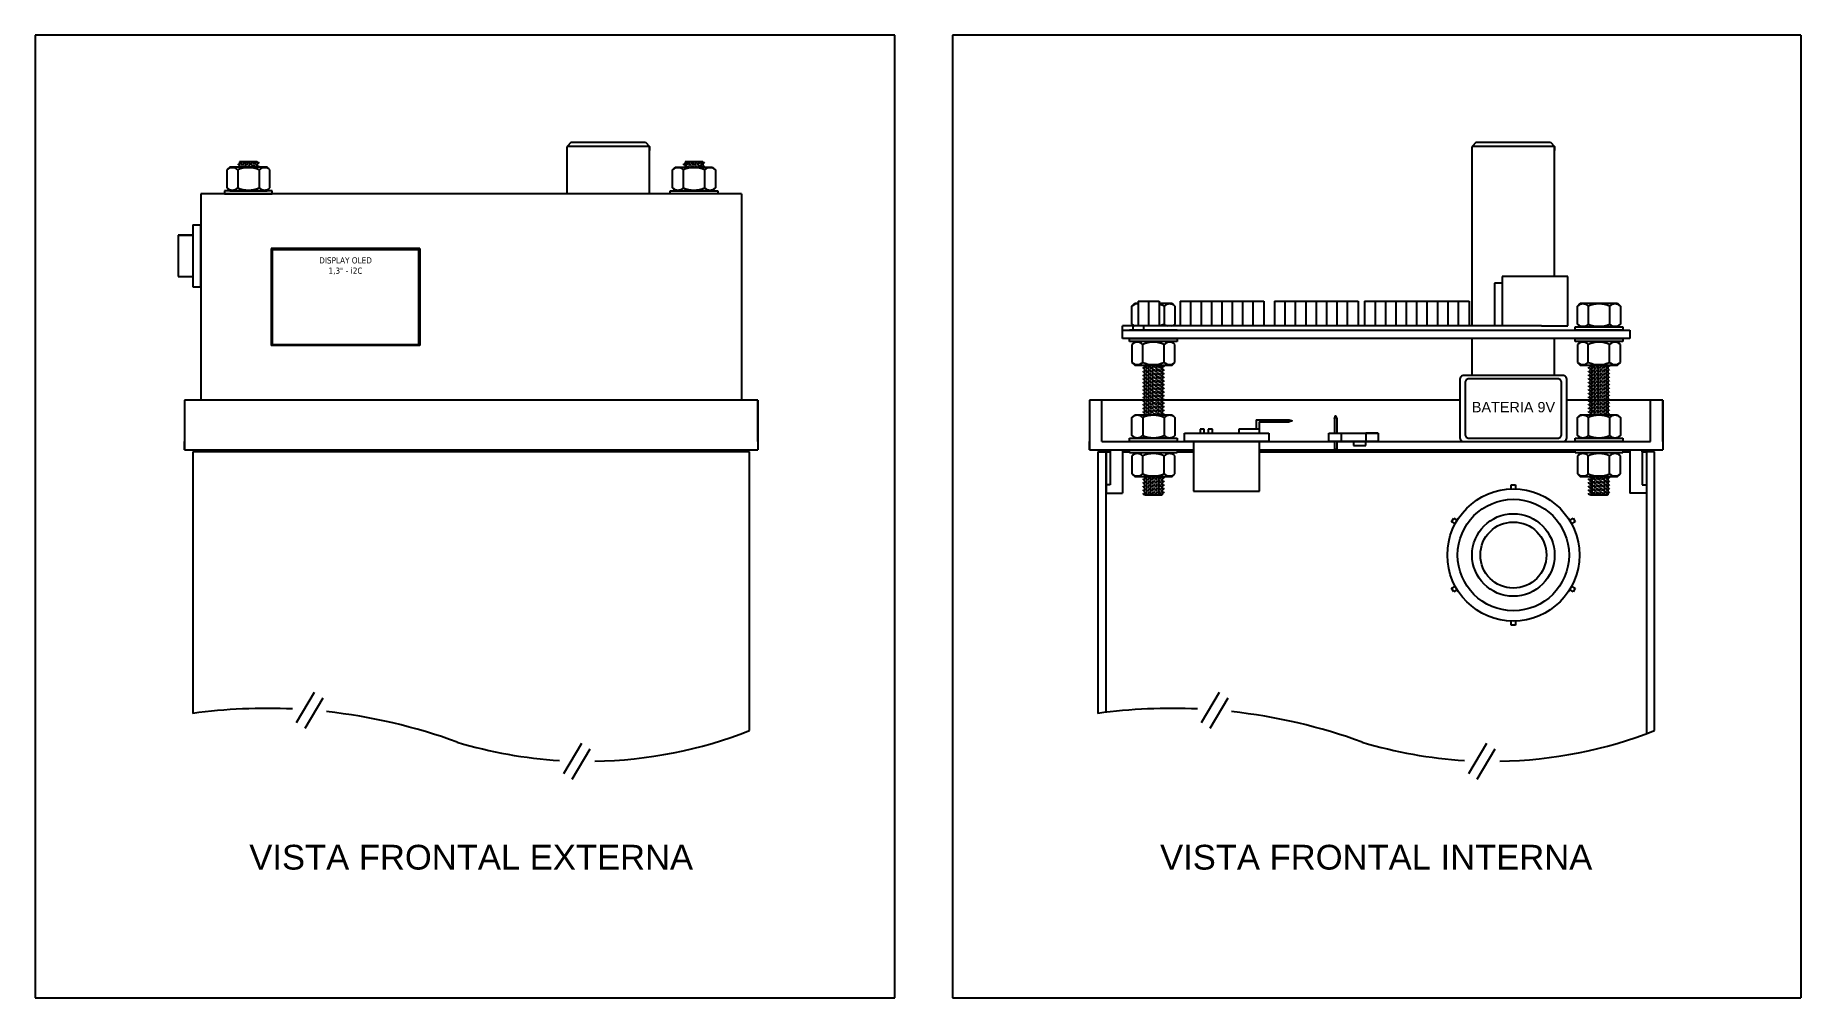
# Model space of a CAD drawing. Header units: millimetres. Extents: x 964 to 2741, y 814 to 2223.
# Drawn here: x 1795 to 2223, y 1814.1 to 2047.2 of the extents above; entities that cross this region are included whole.
import ezdxf

# ---------------------------------------------------------------- set-up
doc = ezdxf.new("R2010")
doc.units = ezdxf.units.MM
doc.linetypes.add('CONTINU', pattern=[0])
doc.linetypes.add('HIDDEN2', pattern=[0.1875, 0.125, -0.0625])
doc.layers.add('contorno', color=7, linetype='CONTINU', lineweight=30)
doc.layers.add('Taglio', color=7, linetype='Continuous', true_color=0xc0240f)
doc.styles.get("Standard").update_dxf_attribs({"font": 'arial.ttf'})
doc.styles.add('times 2', font='tahoma.ttf')

msp = doc.modelspace()

# ---------------------------------------------------------------- texts
at = {"insert": (1863.076, 1993.474), "char_height": 1.5, "attachment_point": 1, "style": 'times 2'}
msp.add_mtext_dynamic_manual_height_columns('\\pxqc;DISPLAY OLED 1,3" - i2C', width=14.32708, gutter_width=5, heights=[5.975], dxfattribs=at)
at = {"char_height": 6, "attachment_point": 8}
for s, insert in [('VISTA FRONTAL EXTERNA', (1900.704, 1845.032)), ('VISTA FRONTAL INTERNA', (2120.102, 1845.032))]:
    msp.add_mtext_dynamic_manual_height_columns(s, width=117.05032, gutter_width=12.5, heights=[5.174], dxfattribs=dict(at, insert=insert))
at = {"layer": 'contorno', "insert": (2143.291, 1958.408), "char_height": 2.5, "attachment_point": 1}
msp.add_mtext_dynamic_manual_height_columns('BATERIA 9V', width=21.9614, gutter_width=12.5, heights=[0], dxfattribs=at)

# ---------------------------------------------------------------- blocks, each defined once
blk = doc.blocks.new('*U52')
for p, q in [((-0.5, -0.5), (-0.5, 0.5)), ((-0.5, 0.5), (0.5, 0.5)), ((0.5, 0.5), (0.5, -0.5))]:
    blk.add_line(p, q)
blk = doc.blocks.new('*U53')
at = {"color": 0, "linetype": 'ByBlock', "lineweight": -2, "transparency": 16777216}
blk.add_blockref('*U52', (2033.29, 1612.39), dxfattribs=at)
for p, rotation in [((2019.01, 1604.14), 59.99999999999999), ((2047.58, 1604.14), 299.9999999999999), ((2019.01, 1587.65), 120), ((2047.58, 1587.65), 240), ((2033.29, 1579.4), 180)]:
    blk.add_blockref('*U52', p, dxfattribs=dict(at, rotation=rotation))

# ---------------------------------------------------------------- linework, layer by layer
for p, q in [((1795.037, 2047.247), (1795.037, 1814.08)), ((2003.409, 2047.247), (1795.037, 2047.247)), ((2003.409, 1814.08), (2003.409, 2047.247)), ((2223.013, 2047.247), (2017.396, 2047.247)), ((2017.396, 2047.247), (2017.396, 1814.08)), ((2223.013, 2047.247), (2223.013, 1814.08)), ((1924.954, 2021.329), (1923.954, 2020.329)), ((1923.954, 2008.829), (1923.954, 2020.329)), ((1943.954, 2020.329), (1923.954, 2020.329)), ((1924.954, 2021.329), (1942.954, 2021.329)), ((1942.954, 2021.329), (1943.954, 2020.329)), ((1943.954, 2008.829), (1943.954, 2020.329)), ((1943.954, 2020.329), (1943.954, 2019.329)), ((2144.352, 2021.329), (2143.352, 2020.329)), ((2143.352, 1976.829), (2143.352, 2020.329)), ((2163.352, 2020.329), (2143.352, 2020.329)), ((2144.352, 2021.329), (2162.352, 2021.329)), ((2162.352, 2021.329), (2163.352, 2020.329)), ((2163.352, 1988.829), (2163.352, 2020.329)), ((2163.352, 2020.329), (2163.352, 2019.329)), ((1848.839, 2016.597), (1844.569, 2016.597)), ((1956.839, 2016.597), (1952.569, 2016.597)), ((1842.182, 2015.329), (1841.504, 2014.651)), ((1841.504, 2014.651), (1841.504, 2010.288)), ((1851.225, 2015.329), (1842.182, 2015.329)), ((1844.104, 2014.651), (1844.104, 2010.288)), ((1849.304, 2014.651), (1849.304, 2010.288)), ((1851.904, 2014.651), (1851.225, 2015.329)), ((1851.904, 2010.288), (1851.904, 2014.651)), ((1949.504, 2014.651), (1950.182, 2015.329)), ((1949.504, 2010.288), (1949.504, 2014.651)), ((1950.182, 2015.329), (1959.225, 2015.329)), ((1952.104, 2014.651), (1952.104, 2010.288)), ((1957.304, 2014.651), (1957.304, 2010.288)), ((1959.225, 2015.329), (1959.904, 2014.651)), ((1959.904, 2014.651), (1959.904, 2010.288)), ((1966.204, 2008.829), (1835.204, 2008.829)), ((1835.204, 2008.829), (1835.204, 1958.829)), ((1852.493, 2009.609), (1840.915, 2009.609)), ((1840.915, 2009.609), (1840.915, 2008.829)), ((1840.915, 2008.829), (1852.493, 2008.829)), ((1841.504, 2010.288), (1842.182, 2009.609)), ((1842.182, 2009.609), (1851.225, 2009.609)), ((1851.225, 2009.609), (1851.904, 2010.288)), ((1852.493, 2008.829), (1852.493, 2009.609)), ((1948.915, 2009.609), (1960.493, 2009.609)), ((1948.915, 2008.829), (1948.915, 2009.609)), ((1960.493, 2008.829), (1948.915, 2008.829)), ((1950.182, 2009.609), (1949.504, 2010.288)), ((1959.225, 2009.609), (1950.182, 2009.609)), ((1959.904, 2010.288), (1959.225, 2009.609)), ((1960.493, 2009.609), (1960.493, 2008.829)), ((1966.204, 2008.829), (1966.204, 1958.829)), ((1829.704, 1998.829), (1833.204, 1998.829)), ((1833.204, 1998.829), (1829.704, 1998.829)), ((1829.704, 1998.829), (1829.704, 1988.829)), ((1833.204, 2001.329), (1835.204, 2001.329)), ((1833.204, 2001.329), (1833.204, 1986.329)), ((1835.204, 1986.329), (1835.204, 2001.329)), ((1852.479, 1972.329), (1852.479, 1995.329)), ((1852.479, 1995.329), (1852.479, 1972.329)), ((1852.479, 1995.329), (1887.979, 1995.329)), ((1887.979, 1995.329), (1887.979, 1972.329)), ((1887.979, 1972.329), (1887.979, 1995.329)), ((1829.704, 1988.829), (1833.204, 1988.829)), ((1833.204, 1986.329), (1835.204, 1986.329)), ((2150.677, 1987.183), (2148.772, 1987.183)), ((2148.772, 1987.183), (2148.772, 1976.829)), ((2166.552, 1988.829), (2150.677, 1988.829)), ((2150.677, 1988.829), (2150.677, 1976.829)), ((2166.552, 1976.829), (2166.552, 1988.829)), ((2060.902, 1981.651), (2061.58, 1982.329)), ((2060.902, 1977.288), (2060.902, 1981.651)), ((2061.58, 1982.329), (2062.412, 1982.329)), ((2062.412, 1982.829), (2062.412, 1976.829)), ((2062.412, 1982.829), (2067.472, 1982.829)), ((2064.932, 1982.829), (2064.932, 1976.829)), ((2067.472, 1982.829), (2067.472, 1976.829)), ((2067.472, 1982.329), (2070.624, 1982.329)), ((2068.702, 1981.651), (2068.702, 1977.288)), ((2070.624, 1982.329), (2071.302, 1981.651)), ((2071.302, 1981.651), (2071.302, 1977.288)), ((2072.592, 1982.829), (2092.872, 1982.829)), ((2072.592, 1982.829), (2072.592, 1976.829)), ((2075.112, 1982.829), (2075.112, 1976.829)), ((2077.632, 1982.829), (2077.632, 1976.829)), ((2080.152, 1982.829), (2080.152, 1976.829)), ((2082.672, 1982.829), (2082.672, 1976.829)), ((2085.192, 1982.829), (2085.192, 1976.829)), ((2087.712, 1982.829), (2087.712, 1976.829)), ((2090.232, 1982.829), (2090.232, 1976.829)), ((2092.872, 1982.829), (2092.872, 1976.829)), ((2095.452, 1982.829), (2115.732, 1982.829)), ((2095.452, 1982.829), (2095.452, 1976.829)), ((2097.972, 1982.829), (2097.972, 1976.829)), ((2100.492, 1982.829), (2100.492, 1976.829)), ((2103.012, 1982.829), (2103.012, 1976.829)), ((2105.532, 1982.829), (2105.532, 1976.829)), ((2108.052, 1982.829), (2108.052, 1976.829)), ((2110.572, 1982.829), (2110.572, 1976.829)), ((2113.092, 1982.829), (2113.092, 1976.829)), ((2115.732, 1982.829), (2115.732, 1976.829)), ((2117.296, 1982.829), (2142.656, 1982.829)), ((2117.296, 1982.829), (2117.296, 1976.829)), ((2119.816, 1982.829), (2119.816, 1976.829)), ((2122.336, 1982.829), (2122.336, 1976.829)), ((2124.856, 1982.829), (2124.856, 1976.829)), ((2127.376, 1982.829), (2127.376, 1976.829)), ((2129.896, 1982.829), (2129.896, 1976.829)), ((2132.416, 1982.829), (2132.416, 1976.829)), ((2134.936, 1982.829), (2134.936, 1976.829)), ((2137.456, 1982.829), (2137.456, 1976.829)), ((2139.976, 1982.829), (2139.976, 1976.829)), ((2142.656, 1982.829), (2142.656, 1976.829)), ((2168.902, 1981.651), (2169.58, 1982.329)), ((2168.902, 1977.288), (2168.902, 1981.651)), ((2169.58, 1982.329), (2178.624, 1982.329)), ((2171.502, 1981.651), (2171.502, 1977.288)), ((2176.702, 1981.651), (2176.702, 1977.288)), ((2178.624, 1982.329), (2179.302, 1981.651)), ((2179.302, 1981.651), (2179.302, 1977.288)), ((2061.36, 1976.829), (2060.902, 1977.288)), ((2071.302, 1977.288), (2070.844, 1976.829)), ((2169.58, 1976.609), (2168.902, 1977.288)), ((2179.302, 1977.288), (2178.624, 1976.609)), ((2058.602, 1975.829), (2058.602, 1976.829)), ((2160.202, 1976.829), (2058.602, 1976.829)), ((2058.602, 1973.829), (2058.602, 1975.829)), ((2058.602, 1975.829), (2181.602, 1975.829)), ((2181.602, 1973.829), (2058.602, 1973.829)), ((2071.891, 1975.829), (2060.313, 1975.829)), ((2060.313, 1973.829), (2071.891, 1973.829)), ((2060.313, 1973.049), (2060.313, 1973.829)), ((2071.891, 1973.049), (2060.313, 1973.049)), ((2061.58, 1973.049), (2060.902, 1972.371)), ((2061.142, 1976.829), (2061.142, 1975.829)), ((2070.624, 1973.049), (2061.58, 1973.049)), ((2063.682, 1976.829), (2063.682, 1975.829)), ((2071.302, 1972.371), (2070.624, 1973.049)), ((2071.891, 1973.829), (2071.891, 1973.049)), ((2143.352, 1964.829), (2143.352, 1973.829)), ((2160.202, 1976.829), (2166.552, 1976.829)), ((2163.352, 1964.829), (2163.352, 1973.829)), ((2168.313, 1976.609), (2179.891, 1976.609)), ((2168.313, 1975.829), (2168.313, 1976.609)), ((2179.891, 1975.829), (2168.313, 1975.829)), ((2168.313, 1973.829), (2179.891, 1973.829)), ((2168.313, 1973.049), (2168.313, 1973.829)), ((2179.891, 1973.049), (2168.313, 1973.049)), ((2169.58, 1973.049), (2168.902, 1972.371)), ((2178.624, 1976.609), (2169.58, 1976.609)), ((2178.624, 1973.049), (2169.58, 1973.049)), ((2179.302, 1972.371), (2178.624, 1973.049)), ((2179.891, 1976.609), (2179.891, 1975.829)), ((2179.891, 1973.829), (2179.891, 1973.049)), ((2181.602, 1975.829), (2181.602, 1973.829)), ((1852.479, 1972.329), (1887.979, 1972.329)), ((2060.902, 1972.371), (2060.902, 1968.007)), ((2063.502, 1968.007), (2063.502, 1972.371)), ((2068.702, 1968.007), (2068.702, 1972.371)), ((2071.302, 1968.007), (2071.302, 1972.371)), ((2168.902, 1972.371), (2168.902, 1968.007)), ((2171.502, 1968.007), (2171.502, 1972.371)), ((2176.702, 1968.007), (2176.702, 1972.371)), ((2179.302, 1968.007), (2179.302, 1972.371)), ((2060.902, 1968.007), (2061.58, 1967.329)), ((2061.58, 1967.329), (2070.624, 1967.329)), ((2070.624, 1967.329), (2071.302, 1968.007)), ((2168.902, 1968.007), (2169.58, 1967.329)), ((2169.58, 1967.329), (2178.624, 1967.329)), ((2178.624, 1967.329), (2179.302, 1968.007)), ((1831.204, 1958.829), (1831.204, 1946.829)), ((1831.204, 1958.829), (1831.204, 1946.829)), ((1970.204, 1958.829), (1831.204, 1958.829)), ((1970.204, 1958.829), (1970.204, 1946.829)), ((1970.204, 1948.829), (1970.204, 1958.829)), ((2050.602, 1958.829), (2050.602, 1946.829)), ((2050.602, 1958.829), (2050.602, 1946.829)), ((2140.352, 1958.829), (2050.602, 1958.829)), ((2053.602, 1948.829), (2053.602, 1958.829)), ((2189.602, 1958.829), (2166.352, 1958.829)), ((2186.602, 1948.829), (2186.602, 1958.829)), ((2189.602, 1958.829), (2189.602, 1946.829)), ((2189.602, 1948.829), (2189.602, 1958.829)), ((2060.902, 1954.651), (2061.58, 1955.329)), ((2060.902, 1950.288), (2060.902, 1954.651)), ((2061.58, 1955.329), (2070.624, 1955.329)), ((2063.502, 1954.651), (2063.502, 1950.288)), ((2068.702, 1954.651), (2068.702, 1950.288)), ((2070.624, 1955.329), (2071.302, 1954.651)), ((2071.302, 1954.651), (2071.302, 1950.288)), ((2078.392, 1951.829), (2077.392, 1951.829)), ((2077.392, 1951.829), (2077.392, 1950.829)), ((2078.392, 1950.829), (2078.392, 1951.829)), ((2080.392, 1951.829), (2079.392, 1951.829)), ((2079.392, 1951.829), (2079.392, 1950.829)), ((2080.392, 1950.829), (2080.392, 1951.829)), ((2091.792, 1951.829), (2086.792, 1951.829)), ((2086.792, 1951.829), (2086.792, 1950.829)), ((2090.98, 1954.097), (2090.98, 1951.829)), ((2091.73, 1953.581), (2091.73, 1951.829)), ((2091.792, 1950.829), (2091.792, 1951.829)), ((2168.902, 1954.651), (2169.58, 1955.329)), ((2168.902, 1950.288), (2168.902, 1954.651)), ((2169.58, 1955.329), (2178.624, 1955.329)), ((2171.502, 1954.651), (2171.502, 1950.288)), ((2176.702, 1954.651), (2176.702, 1950.288)), ((2178.624, 1955.329), (2179.302, 1954.651)), ((2179.302, 1954.651), (2179.302, 1950.288)), ((1831.204, 1946.829), (1831.204, 1948.829)), ((2050.602, 1946.829), (2050.602, 1948.829)), ((2053.602, 1948.829), (2110.015, 1948.829)), ((2060.313, 1949.609), (2071.891, 1949.609)), ((2060.313, 1948.829), (2060.313, 1949.609)), ((2071.891, 1948.829), (2060.313, 1948.829)), ((2061.58, 1949.609), (2060.902, 1950.288)), ((2070.624, 1949.609), (2061.58, 1949.609)), ((2071.302, 1950.288), (2070.624, 1949.609)), ((2071.891, 1949.609), (2071.891, 1948.829)), ((2073.602, 1948.829), (2073.602, 1950.829)), ((2073.602, 1950.829), (2094.102, 1950.829)), ((2094.102, 1948.829), (2073.602, 1948.829)), ((2075.852, 1948.829), (2075.852, 1936.829)), ((2091.852, 1936.829), (2091.852, 1948.829)), ((2094.102, 1950.829), (2094.102, 1948.829)), ((2108.602, 1948.829), (2108.602, 1950.829)), ((2108.602, 1950.829), (2120.602, 1950.829)), ((2108.602, 1950.829), (2111.602, 1950.829)), ((2110.015, 1948.829), (2108.602, 1948.829)), ((2120.602, 1948.829), (2110.015, 1948.829)), ((2110.531, 1948.829), (2186.602, 1948.829)), ((2111.602, 1950.829), (2111.602, 1948.829)), ((2114.602, 1948.829), (2114.602, 1947.829)), ((2114.602, 1947.829), (2117.602, 1947.829)), ((2120.602, 1950.829), (2117.602, 1950.829)), ((2117.602, 1950.829), (2117.602, 1948.829)), ((2117.602, 1947.829), (2117.602, 1948.829)), ((2120.602, 1950.829), (2120.602, 1948.829)), ((2168.313, 1949.609), (2179.891, 1949.609)), ((2168.313, 1948.829), (2168.313, 1949.609)), ((2179.891, 1948.829), (2168.313, 1948.829)), ((2169.58, 1949.609), (2168.902, 1950.288)), ((2178.624, 1949.609), (2169.58, 1949.609)), ((2179.302, 1950.288), (2178.624, 1949.609)), ((2179.891, 1949.609), (2179.891, 1948.829)), ((1831.204, 1946.829), (1970.204, 1946.829)), ((1833.204, 1946.329), (1833.204, 1882.958)), ((1968.204, 1946.329), (1833.204, 1946.329)), ((1836.204, 1946.829), (1836.204, 1946.329)), ((1965.204, 1946.829), (1965.204, 1946.329)), ((1965.204, 1946.329), (1965.204, 1946.829)), ((1968.204, 1878.801), (1968.204, 1946.329)), ((2050.602, 1946.829), (2075.852, 1946.829)), ((2052.602, 1946.329), (2052.602, 1882.958)), ((2052.602, 1946.329), (2054.602, 1946.329)), ((2054.602, 1883.213), (2054.602, 1946.329)), ((2054.602, 1946.329), (2055.602, 1946.329)), ((2054.602, 1946.329), (2054.602, 1936.329)), ((2055.602, 1946.829), (2055.602, 1938.329)), ((2058.602, 1946.829), (2058.602, 1936.329)), ((2058.602, 1946.329), (2060.313, 1946.329)), ((2060.313, 1946.829), (2071.891, 1946.829)), ((2060.313, 1946.049), (2060.313, 1946.829)), ((2071.891, 1946.049), (2060.313, 1946.049)), ((2061.58, 1946.049), (2060.902, 1945.371)), ((2060.902, 1945.371), (2060.902, 1941.007)), ((2070.624, 1946.049), (2061.58, 1946.049)), ((2063.502, 1941.007), (2063.502, 1945.371)), ((2068.702, 1941.007), (2068.702, 1945.371)), ((2071.302, 1945.371), (2070.624, 1946.049)), ((2071.302, 1941.007), (2071.302, 1945.371)), ((2071.891, 1946.829), (2071.891, 1946.049)), ((2071.891, 1946.329), (2075.852, 1946.329)), ((2091.852, 1946.829), (2110.095, 1946.829)), ((2091.852, 1946.329), (2168.313, 1946.329)), ((2110.452, 1946.829), (2189.602, 1946.829)), ((2168.313, 1946.829), (2179.891, 1946.829)), ((2168.313, 1946.049), (2168.313, 1946.829)), ((2179.891, 1946.049), (2168.313, 1946.049)), ((2169.58, 1946.049), (2168.902, 1945.371)), ((2168.902, 1945.371), (2168.902, 1941.007)), ((2178.624, 1946.049), (2169.58, 1946.049)), ((2171.502, 1941.007), (2171.502, 1945.371)), ((2176.702, 1941.007), (2176.702, 1945.371)), ((2179.302, 1945.371), (2178.624, 1946.049)), ((2179.302, 1941.007), (2179.302, 1945.371)), ((2179.891, 1946.829), (2179.891, 1946.049)), ((2179.891, 1946.329), (2181.602, 1946.329)), ((2181.602, 1946.829), (2181.602, 1936.329)), ((2184.602, 1946.829), (2184.602, 1938.329)), ((2184.602, 1946.329), (2184.602, 1946.829)), ((2184.602, 1946.329), (2185.602, 1946.329)), ((2187.602, 1946.329), (2185.602, 1946.329)), ((2185.602, 1946.329), (2185.61, 1878.046)), ((2187.602, 1878.801), (2187.602, 1946.329)), ((2060.902, 1941.007), (2061.58, 1940.329)), ((2061.58, 1940.329), (2070.624, 1940.329)), ((2070.624, 1940.329), (2071.302, 1941.007)), ((2168.902, 1941.007), (2169.58, 1940.329)), ((2169.58, 1940.329), (2178.624, 1940.329)), ((2178.624, 1940.329), (2179.302, 1941.007)), ((2055.602, 1938.329), (2054.602, 1938.329)), ((2054.602, 1938.329), (2054.602, 1936.329)), ((2054.602, 1936.329), (2055.602, 1936.329)), ((2055.602, 1936.329), (2058.602, 1936.329)), ((2075.852, 1936.829), (2091.852, 1936.829)), ((2184.602, 1936.329), (2181.602, 1936.329)), ((2184.602, 1938.329), (2185.602, 1938.329)), ((2185.602, 1936.329), (2184.602, 1936.329)), ((2185.602, 1938.329), (2185.602, 1936.329)), ((1862.663, 1888.031), (1858.284, 1880.647)), ((2082.061, 1888.031), (2077.682, 1880.647)), ((1864.723, 1886.659), (1860.344, 1879.274)), ((2084.122, 1886.659), (2079.743, 1879.274)), ((1927.435, 1875.66), (1923.056, 1868.276)), ((2146.834, 1875.66), (2142.455, 1868.276)), ((1929.496, 1874.288), (1925.117, 1866.903)), ((2148.894, 1874.288), (2144.515, 1866.903)), ((1795.037, 1814.08), (2003.409, 1814.08)), ((2017.396, 1814.08), (2223.013, 1814.08))]:
    msp.add_line(p, q)
at = {"linetype": 'HIDDEN2'}
for p, q in [((1844.104, 2015.963), (1844.569, 2016.232)), ((1844.104, 2015.963), (1844.569, 2016.232)), ((1844.569, 2015.773), (1844.104, 2015.963)), ((1844.569, 2015.773), (1844.104, 2015.963)), ((1844.569, 2016.232), (1848.839, 2016.597)), ((1844.569, 2016.232), (1848.839, 2016.597)), ((1848.839, 2016.138), (1844.569, 2015.773)), ((1848.839, 2016.138), (1844.569, 2015.773)), ((1848.839, 2016.597), (1849.304, 2016.407)), ((1848.839, 2016.597), (1849.304, 2016.407)), ((1849.304, 2016.407), (1848.839, 2016.138)), ((1849.304, 2016.407), (1848.839, 2016.138)), ((1952.104, 2015.963), (1952.569, 2016.232)), ((1952.104, 2015.963), (1952.569, 2016.232)), ((1952.569, 2015.773), (1952.104, 2015.963)), ((1952.569, 2015.773), (1952.104, 2015.963)), ((1952.569, 2016.232), (1956.839, 2016.597)), ((1952.569, 2016.232), (1956.839, 2016.597)), ((1956.839, 2016.138), (1952.569, 2015.773)), ((1956.839, 2016.138), (1952.569, 2015.773)), ((1956.839, 2016.597), (1957.304, 2016.407)), ((1956.839, 2016.597), (1957.304, 2016.407)), ((1957.304, 2016.407), (1956.839, 2016.138)), ((1957.304, 2016.407), (1956.839, 2016.138)), ((1844.545, 2015.329), (1844.569, 2015.343)), ((1844.569, 2015.343), (1848.839, 2015.708)), ((1848.839, 2015.708), (1849.304, 2015.518)), ((1849.304, 2015.518), (1848.978, 2015.329)), ((1952.545, 2015.329), (1952.569, 2015.343)), ((1952.569, 2015.343), (1956.839, 2015.708)), ((1956.839, 2015.708), (1957.304, 2015.518)), ((1957.304, 2015.518), (1956.978, 2015.329)), ((2063.502, 1966.63), (2063.967, 1966.899)), ((2063.967, 1966.44), (2063.502, 1966.63)), ((2063.502, 1965.741), (2063.967, 1966.01)), ((2063.967, 1965.551), (2063.502, 1965.741)), ((2063.502, 1964.852), (2063.967, 1965.121)), ((2063.967, 1964.662), (2063.502, 1964.852)), ((2063.967, 1966.899), (2068.237, 1967.264)), ((2068.237, 1966.805), (2063.967, 1966.44)), ((2063.967, 1966.01), (2068.237, 1966.375)), ((2068.237, 1965.916), (2063.967, 1965.551)), ((2063.967, 1965.121), (2068.237, 1965.486)), ((2068.237, 1965.027), (2063.967, 1964.662)), ((2063.967, 1964.233), (2068.237, 1964.598)), ((2068.237, 1967.264), (2068.702, 1967.074)), ((2068.702, 1967.074), (2068.237, 1966.805)), ((2068.237, 1966.375), (2068.702, 1966.186)), ((2068.702, 1966.186), (2068.237, 1965.916)), ((2068.237, 1965.486), (2068.702, 1965.297)), ((2068.702, 1965.297), (2068.237, 1965.027)), ((2068.237, 1964.598), (2068.702, 1964.408)), ((2068.702, 1964.408), (2068.237, 1964.138)), ((2171.502, 1966.63), (2171.967, 1966.899)), ((2171.967, 1966.44), (2171.502, 1966.63)), ((2171.502, 1965.741), (2171.967, 1966.01)), ((2171.967, 1965.551), (2171.502, 1965.741)), ((2171.502, 1964.852), (2171.967, 1965.121)), ((2171.967, 1964.662), (2171.502, 1964.852)), ((2171.967, 1966.899), (2176.237, 1967.264)), ((2176.237, 1966.805), (2171.967, 1966.44)), ((2171.967, 1966.01), (2176.237, 1966.375)), ((2176.237, 1965.916), (2171.967, 1965.551)), ((2171.967, 1965.121), (2176.237, 1965.486)), ((2176.237, 1965.027), (2171.967, 1964.662)), ((2171.967, 1964.233), (2176.237, 1964.598)), ((2176.237, 1967.264), (2176.702, 1967.074)), ((2176.702, 1967.074), (2176.237, 1966.805)), ((2176.237, 1966.375), (2176.702, 1966.186)), ((2176.702, 1966.186), (2176.237, 1965.916)), ((2176.237, 1965.486), (2176.702, 1965.297)), ((2176.702, 1965.297), (2176.237, 1965.027)), ((2176.237, 1964.598), (2176.702, 1964.408)), ((2176.702, 1964.408), (2176.237, 1964.138)), ((2063.502, 1963.963), (2063.967, 1964.233)), ((2063.967, 1963.773), (2063.502, 1963.963)), ((2063.502, 1963.074), (2063.967, 1963.344)), ((2063.967, 1962.884), (2063.502, 1963.074)), ((2063.502, 1962.185), (2063.967, 1962.455)), ((2063.967, 1961.995), (2063.502, 1962.185)), ((2063.502, 1961.296), (2063.967, 1961.566)), ((2063.967, 1961.107), (2063.502, 1961.296)), ((2063.502, 1960.407), (2063.967, 1960.677)), ((2063.967, 1960.218), (2063.502, 1960.407)), ((2068.237, 1964.138), (2063.967, 1963.773)), ((2063.967, 1963.344), (2068.237, 1963.709)), ((2068.237, 1963.249), (2063.967, 1962.884)), ((2063.967, 1962.455), (2068.237, 1962.82)), ((2068.237, 1962.36), (2063.967, 1961.995)), ((2063.967, 1961.566), (2068.237, 1961.931)), ((2068.237, 1961.472), (2063.967, 1961.107)), ((2063.967, 1960.677), (2068.237, 1961.042)), ((2068.237, 1960.583), (2063.967, 1960.218)), ((2063.967, 1959.788), (2068.237, 1960.153)), ((2063.967, 1959.788), (2068.237, 1960.153)), ((2068.237, 1963.709), (2068.702, 1963.519)), ((2068.702, 1963.519), (2068.237, 1963.249)), ((2068.237, 1962.82), (2068.702, 1962.63)), ((2068.702, 1962.63), (2068.237, 1962.36)), ((2068.237, 1961.931), (2068.702, 1961.741)), ((2068.702, 1961.741), (2068.237, 1961.472)), ((2068.237, 1961.042), (2068.702, 1960.852)), ((2068.702, 1960.852), (2068.237, 1960.583)), ((2068.237, 1960.153), (2068.702, 1959.963)), ((2068.237, 1960.153), (2068.702, 1959.963)), ((2171.502, 1963.963), (2171.967, 1964.233)), ((2171.967, 1963.773), (2171.502, 1963.963)), ((2171.502, 1963.074), (2171.967, 1963.344)), ((2171.967, 1962.884), (2171.502, 1963.074)), ((2171.502, 1962.185), (2171.967, 1962.455)), ((2171.967, 1961.995), (2171.502, 1962.185)), ((2171.502, 1961.296), (2171.967, 1961.566)), ((2171.967, 1961.107), (2171.502, 1961.296)), ((2171.502, 1960.407), (2171.967, 1960.677)), ((2171.967, 1960.218), (2171.502, 1960.407)), ((2176.237, 1964.138), (2171.967, 1963.773)), ((2171.967, 1963.344), (2176.237, 1963.709)), ((2176.237, 1963.249), (2171.967, 1962.884)), ((2171.967, 1962.455), (2176.237, 1962.82)), ((2176.237, 1962.36), (2171.967, 1961.995)), ((2171.967, 1961.566), (2176.237, 1961.931)), ((2176.237, 1961.472), (2171.967, 1961.107)), ((2171.967, 1960.677), (2176.237, 1961.042)), ((2176.237, 1960.583), (2171.967, 1960.218)), ((2171.967, 1959.788), (2176.237, 1960.153)), ((2171.967, 1959.788), (2176.237, 1960.153)), ((2176.237, 1963.709), (2176.702, 1963.519)), ((2176.702, 1963.519), (2176.237, 1963.249)), ((2176.237, 1962.82), (2176.702, 1962.63)), ((2176.702, 1962.63), (2176.237, 1962.36)), ((2176.237, 1961.931), (2176.702, 1961.741)), ((2176.702, 1961.741), (2176.237, 1961.472)), ((2176.237, 1961.042), (2176.702, 1960.852)), ((2176.702, 1960.852), (2176.237, 1960.583)), ((2176.237, 1960.153), (2176.702, 1959.963)), ((2176.237, 1960.153), (2176.702, 1959.963)), ((2063.502, 1959.519), (2063.967, 1959.788)), ((2063.502, 1959.519), (2063.967, 1959.788)), ((2063.967, 1959.329), (2063.502, 1959.519)), ((2063.967, 1959.329), (2063.502, 1959.519)), ((2063.502, 1958.63), (2063.967, 1958.899)), ((2063.967, 1958.44), (2063.502, 1958.63)), ((2063.502, 1957.741), (2063.967, 1958.01)), ((2063.967, 1957.551), (2063.502, 1957.741)), ((2063.502, 1956.852), (2063.967, 1957.121)), ((2063.967, 1956.662), (2063.502, 1956.852)), ((2063.502, 1955.963), (2063.967, 1956.232)), ((2063.502, 1955.963), (2063.967, 1956.232)), ((2063.967, 1955.773), (2063.502, 1955.963)), ((2063.967, 1955.773), (2063.502, 1955.963)), ((2068.237, 1959.694), (2063.967, 1959.329)), ((2068.237, 1959.694), (2063.967, 1959.329)), ((2063.967, 1958.899), (2068.237, 1959.264)), ((2068.237, 1958.805), (2063.967, 1958.44)), ((2063.967, 1958.01), (2068.237, 1958.375)), ((2068.237, 1957.916), (2063.967, 1957.551)), ((2063.967, 1957.121), (2068.237, 1957.486)), ((2068.237, 1957.027), (2063.967, 1956.662)), ((2063.967, 1956.232), (2068.237, 1956.597)), ((2063.967, 1956.232), (2068.237, 1956.597)), ((2068.237, 1956.138), (2063.967, 1955.773)), ((2068.237, 1956.138), (2063.967, 1955.773)), ((2068.702, 1959.963), (2068.237, 1959.694)), ((2068.702, 1959.963), (2068.237, 1959.694)), ((2068.237, 1959.264), (2068.702, 1959.074)), ((2068.702, 1959.074), (2068.237, 1958.805)), ((2068.237, 1958.375), (2068.702, 1958.185)), ((2068.702, 1958.185), (2068.237, 1957.916)), ((2068.237, 1957.486), (2068.702, 1957.296)), ((2068.702, 1957.296), (2068.237, 1957.027)), ((2068.237, 1956.597), (2068.702, 1956.407)), ((2068.237, 1956.597), (2068.702, 1956.407)), ((2068.702, 1956.407), (2068.237, 1956.138)), ((2068.702, 1956.407), (2068.237, 1956.138)), ((2171.502, 1959.519), (2171.967, 1959.788)), ((2171.502, 1959.519), (2171.967, 1959.788)), ((2171.967, 1959.329), (2171.502, 1959.519)), ((2171.967, 1959.329), (2171.502, 1959.519)), ((2171.502, 1958.63), (2171.967, 1958.899)), ((2171.967, 1958.44), (2171.502, 1958.63)), ((2171.502, 1957.741), (2171.967, 1958.01)), ((2171.967, 1957.551), (2171.502, 1957.741)), ((2171.502, 1956.852), (2171.967, 1957.121)), ((2171.967, 1956.662), (2171.502, 1956.852)), ((2171.502, 1955.963), (2171.967, 1956.232)), ((2171.502, 1955.963), (2171.967, 1956.232)), ((2171.967, 1955.773), (2171.502, 1955.963)), ((2171.967, 1955.773), (2171.502, 1955.963)), ((2176.237, 1959.694), (2171.967, 1959.329)), ((2176.237, 1959.694), (2171.967, 1959.329)), ((2171.967, 1958.899), (2176.237, 1959.264)), ((2176.237, 1958.805), (2171.967, 1958.44)), ((2171.967, 1958.01), (2176.237, 1958.375)), ((2176.237, 1957.916), (2171.967, 1957.551)), ((2171.967, 1957.121), (2176.237, 1957.486)), ((2176.237, 1957.027), (2171.967, 1956.662)), ((2171.967, 1956.232), (2176.237, 1956.597)), ((2171.967, 1956.232), (2176.237, 1956.597)), ((2176.237, 1956.138), (2171.967, 1955.773)), ((2176.237, 1956.138), (2171.967, 1955.773)), ((2176.702, 1959.963), (2176.237, 1959.694)), ((2176.702, 1959.963), (2176.237, 1959.694)), ((2176.237, 1959.264), (2176.702, 1959.074)), ((2176.702, 1959.074), (2176.237, 1958.805)), ((2176.237, 1958.375), (2176.702, 1958.185)), ((2176.702, 1958.185), (2176.237, 1957.916)), ((2176.237, 1957.486), (2176.702, 1957.296)), ((2176.702, 1957.296), (2176.237, 1957.027)), ((2176.237, 1956.597), (2176.702, 1956.407)), ((2176.237, 1956.597), (2176.702, 1956.407)), ((2176.702, 1956.407), (2176.237, 1956.138)), ((2176.702, 1956.407), (2176.237, 1956.138)), ((2063.943, 1955.329), (2063.967, 1955.343)), ((2063.967, 1955.343), (2068.237, 1955.708)), ((2068.237, 1955.708), (2068.702, 1955.518)), ((2068.702, 1955.518), (2068.376, 1955.329)), ((2171.943, 1955.329), (2171.967, 1955.343)), ((2171.967, 1955.343), (2176.237, 1955.708)), ((2176.237, 1955.708), (2176.702, 1955.518)), ((2176.702, 1955.518), (2176.376, 1955.329)), ((2063.502, 1939.63), (2063.967, 1939.899)), ((2063.967, 1939.44), (2063.502, 1939.63)), ((2063.502, 1938.741), (2063.967, 1939.01)), ((2063.967, 1938.551), (2063.502, 1938.741)), ((2063.967, 1939.899), (2068.237, 1940.264)), ((2068.237, 1939.805), (2063.967, 1939.44)), ((2063.967, 1939.01), (2068.237, 1939.375)), ((2068.237, 1938.916), (2063.967, 1938.551)), ((2068.237, 1940.264), (2068.702, 1940.074)), ((2068.702, 1940.074), (2068.237, 1939.805)), ((2068.237, 1939.375), (2068.702, 1939.186)), ((2068.702, 1939.186), (2068.237, 1938.916)), ((2171.502, 1939.63), (2171.967, 1939.899)), ((2171.967, 1939.44), (2171.502, 1939.63)), ((2171.502, 1938.741), (2171.967, 1939.01)), ((2171.967, 1938.551), (2171.502, 1938.741)), ((2171.967, 1939.899), (2176.237, 1940.264)), ((2176.237, 1939.805), (2171.967, 1939.44)), ((2171.967, 1939.01), (2176.237, 1939.375)), ((2176.237, 1938.916), (2171.967, 1938.551)), ((2176.237, 1940.264), (2176.702, 1940.074)), ((2176.702, 1940.074), (2176.237, 1939.805)), ((2176.237, 1939.375), (2176.702, 1939.186)), ((2176.702, 1939.186), (2176.237, 1938.916)), ((2063.502, 1937.852), (2063.967, 1938.121)), ((2063.967, 1937.662), (2063.502, 1937.852)), ((2063.502, 1936.963), (2063.967, 1937.233)), ((2063.967, 1936.773), (2063.502, 1936.963)), ((2063.502, 1936.074), (2063.967, 1936.344)), ((2063.967, 1935.884), (2063.502, 1936.074)), ((2063.967, 1938.121), (2068.237, 1938.486)), ((2068.237, 1938.027), (2063.967, 1937.662)), ((2063.967, 1937.233), (2068.237, 1937.598)), ((2068.237, 1937.138), (2063.967, 1936.773)), ((2063.967, 1936.344), (2068.237, 1936.709)), ((2068.237, 1936.249), (2063.967, 1935.884)), ((2068.237, 1938.486), (2068.702, 1938.297)), ((2068.702, 1938.297), (2068.237, 1938.027)), ((2068.237, 1937.598), (2068.702, 1937.408)), ((2068.702, 1937.408), (2068.237, 1937.138)), ((2068.237, 1936.709), (2068.702, 1936.519)), ((2068.702, 1936.519), (2068.237, 1936.249)), ((2171.502, 1937.852), (2171.967, 1938.121)), ((2171.967, 1937.662), (2171.502, 1937.852)), ((2171.502, 1936.963), (2171.967, 1937.233)), ((2171.967, 1936.773), (2171.502, 1936.963)), ((2171.502, 1936.074), (2171.967, 1936.344)), ((2171.967, 1935.884), (2171.502, 1936.074)), ((2171.967, 1938.121), (2176.237, 1938.486)), ((2176.237, 1938.027), (2171.967, 1937.662)), ((2171.967, 1937.233), (2176.237, 1937.598)), ((2176.237, 1937.138), (2171.967, 1936.773)), ((2171.967, 1936.344), (2176.237, 1936.709)), ((2176.237, 1936.249), (2171.967, 1935.884)), ((2176.237, 1938.486), (2176.702, 1938.297)), ((2176.702, 1938.297), (2176.237, 1938.027)), ((2176.237, 1937.598), (2176.702, 1937.408)), ((2176.702, 1937.408), (2176.237, 1937.138)), ((2176.237, 1936.709), (2176.702, 1936.519)), ((2176.702, 1936.519), (2176.237, 1936.249))]:
    msp.add_line(p, q, dxfattribs=at)
at = {"linetype": 'Continuous'}
for p, q in [((1844.569, 2016.597), (1844.569, 2016.232)), ((1844.569, 2016.597), (1844.569, 2016.232)), ((1844.569, 2015.773), (1844.569, 2015.343)), ((1848.839, 2016.138), (1848.839, 2015.708)), ((1952.569, 2016.597), (1952.569, 2016.232)), ((1952.569, 2016.597), (1952.569, 2016.232)), ((1952.569, 2015.773), (1952.569, 2015.343)), ((1956.839, 2016.138), (1956.839, 2015.708)), ((2063.967, 1967.329), (2063.967, 1966.899)), ((2063.967, 1966.44), (2063.967, 1966.01)), ((2063.967, 1965.551), (2063.967, 1965.121)), ((2063.967, 1964.662), (2063.967, 1964.233)), ((2068.237, 1967.329), (2068.237, 1967.264)), ((2068.237, 1966.805), (2068.237, 1966.375)), ((2068.237, 1965.916), (2068.237, 1965.486)), ((2068.237, 1965.027), (2068.237, 1964.598)), ((2171.967, 1967.329), (2171.967, 1966.899)), ((2171.967, 1966.44), (2171.967, 1966.01)), ((2171.967, 1965.551), (2171.967, 1965.121)), ((2171.967, 1964.662), (2171.967, 1964.233)), ((2176.237, 1967.329), (2176.237, 1967.264)), ((2176.237, 1966.805), (2176.237, 1966.375)), ((2176.237, 1965.916), (2176.237, 1965.486)), ((2176.237, 1965.027), (2176.237, 1964.598)), ((2063.967, 1963.773), (2063.967, 1963.344)), ((2063.967, 1962.884), (2063.967, 1962.455)), ((2063.967, 1961.995), (2063.967, 1961.566)), ((2063.967, 1961.107), (2063.967, 1960.677)), ((2063.967, 1960.218), (2063.967, 1959.788)), ((2068.237, 1964.138), (2068.237, 1963.709)), ((2068.237, 1963.249), (2068.237, 1962.82)), ((2068.237, 1962.36), (2068.237, 1961.931)), ((2068.237, 1961.472), (2068.237, 1961.042)), ((2068.237, 1960.583), (2068.237, 1960.153)), ((2171.967, 1963.773), (2171.967, 1963.344)), ((2171.967, 1962.884), (2171.967, 1962.455)), ((2171.967, 1961.995), (2171.967, 1961.566)), ((2171.967, 1961.107), (2171.967, 1960.677)), ((2171.967, 1960.218), (2171.967, 1959.788)), ((2176.237, 1964.138), (2176.237, 1963.709)), ((2176.237, 1963.249), (2176.237, 1962.82)), ((2176.237, 1962.36), (2176.237, 1961.931)), ((2176.237, 1961.472), (2176.237, 1961.042)), ((2176.237, 1960.583), (2176.237, 1960.153)), ((2063.967, 1959.329), (2063.967, 1958.899)), ((2063.967, 1958.44), (2063.967, 1958.01)), ((2063.967, 1957.551), (2063.967, 1957.121)), ((2063.967, 1956.662), (2063.967, 1956.232)), ((2063.967, 1956.662), (2063.967, 1956.232)), ((2068.237, 1959.694), (2068.237, 1959.264)), ((2068.237, 1958.805), (2068.237, 1958.375)), ((2068.237, 1957.916), (2068.237, 1957.486)), ((2068.237, 1957.027), (2068.237, 1956.597)), ((2068.237, 1956.138), (2068.237, 1955.708)), ((2171.967, 1959.329), (2171.967, 1958.899)), ((2171.967, 1958.44), (2171.967, 1958.01)), ((2171.967, 1957.551), (2171.967, 1957.121)), ((2171.967, 1956.662), (2171.967, 1956.232)), ((2171.967, 1956.662), (2171.967, 1956.232)), ((2176.237, 1959.694), (2176.237, 1959.264)), ((2176.237, 1958.805), (2176.237, 1958.375)), ((2176.237, 1957.916), (2176.237, 1957.486)), ((2176.237, 1957.027), (2176.237, 1956.597)), ((2176.237, 1956.138), (2176.237, 1955.708)), ((2063.967, 1955.773), (2063.967, 1955.343)), ((2171.967, 1955.773), (2171.967, 1955.343)), ((2063.967, 1940.329), (2063.967, 1939.899)), ((2063.967, 1939.44), (2063.967, 1939.01)), ((2068.237, 1940.329), (2068.237, 1940.264)), ((2068.237, 1939.805), (2068.237, 1939.375)), ((2068.237, 1938.916), (2068.237, 1938.486)), ((2171.967, 1940.329), (2171.967, 1939.899)), ((2171.967, 1939.44), (2171.967, 1939.01)), ((2176.237, 1940.329), (2176.237, 1940.264)), ((2176.237, 1939.805), (2176.237, 1939.375)), ((2176.237, 1938.916), (2176.237, 1938.486)), ((2063.967, 1938.551), (2063.967, 1938.121)), ((2063.967, 1937.662), (2063.967, 1937.233)), ((2063.967, 1936.773), (2063.967, 1936.344)), ((2068.237, 1938.027), (2068.237, 1937.598)), ((2068.237, 1937.138), (2068.237, 1936.709)), ((2068.237, 1936.249), (2068.237, 1935.926)), ((2171.967, 1938.551), (2171.967, 1938.121)), ((2171.967, 1937.662), (2171.967, 1937.233)), ((2171.967, 1936.773), (2171.967, 1936.344)), ((2176.237, 1938.027), (2176.237, 1937.598)), ((2176.237, 1937.138), (2176.237, 1936.709)), ((2176.237, 1936.249), (2176.237, 1935.926))]:
    msp.add_line(p, q, dxfattribs=at)
at = {"color": 252, "linetype": 'Continuous'}
for p, q in [((2064.081, 1962.811), (2064.005, 1962.888)), ((2172.081, 1962.811), (2172.005, 1962.888)), ((2064.081, 1935.811), (2064.005, 1935.888)), ((2068.123, 1935.811), (2064.081, 1935.811)), ((2068.237, 1935.926), (2068.123, 1935.811)), ((2172.081, 1935.811), (2172.005, 1935.888)), ((2176.123, 1935.811), (2172.081, 1935.811)), ((2176.237, 1935.926), (2176.123, 1935.811))]:
    msp.add_line(p, q, dxfattribs=at)
for points in [[(2165.352, 1964.829), (2141.352, 1964.829, 0.4142136), (2140.352, 1963.829), (2140.352, 1949.829, 0.4142136), (2141.352, 1948.829), (2165.352, 1948.829, 0.4142136), (2166.352, 1949.829), (2166.352, 1963.829, 0.4142136)], [(2164.152, 1964.029), (2142.552, 1964.029, 0.4142136), (2141.652, 1963.129), (2141.652, 1950.529, 0.4142136), (2142.552, 1949.629), (2164.152, 1949.629, 0.4142136), (2165.052, 1950.529), (2165.052, 1963.129, 0.4142136)]]:
    msp.add_lwpolyline(points, format="xyb", close=True)
for points in [[(2090.98, 1954.097), (2098.98, 1954.097)], [(2091.73, 1953.581), (2098.98, 1953.581)], [(2098.98, 1954.097), (2099.704, 1953.839), (2099.704, 1953.839), (2098.98, 1953.581)], [(2110.015, 1954.303), (2110.273, 1955.027), (2110.273, 1955.027), (2110.531, 1954.303)], [(2110.015, 1954.303), (2110.015, 1950.829)], [(2110.531, 1954.303), (2110.531, 1950.829)], [(2110.015, 1948.829), (2110.015, 1947.053)], [(2110.531, 1948.829), (2110.531, 1947.053)], [(2110.015, 1947.053), (2110.273, 1946.329), (2110.273, 1946.329), (2110.531, 1947.053)]]:
    msp.add_lwpolyline(points)
for radius in [16, 13.5, 10, 8]:
    msp.add_circle((2153.352, 1921.329), radius)
for centre, radius, start, end in [((1842.804, 2013.317), 1.863, 45.74302, 134.25698), ((1846.704, 2008.522), 6.658, 67.01324, 112.98676), ((1850.604, 2013.317), 1.863, 45.74302, 134.25698), ((1950.804, 2013.317), 1.863, 45.74302, 134.25698), ((1954.704, 2008.522), 6.658, 67.01324, 112.98676), ((1958.604, 2013.317), 1.863, 45.74302, 134.25698), ((1842.804, 2011.622), 1.863, 225.74302, 314.25698), ((1846.704, 2016.417), 6.658, 247.01324, 292.98676), ((1850.604, 2011.622), 1.863, 225.74302, 314.25698), ((1950.804, 2011.622), 1.863, 225.74302, 314.25698), ((1954.704, 2016.417), 6.658, 247.01324, 292.98676), ((1958.604, 2011.622), 1.863, 225.74302, 314.25698), ((2062.202, 1980.317), 1.863, 83.52754, 134.25698), ((2066.102, 1975.522), 6.658, 67.01324, 78.12495), ((2070.002, 1980.317), 1.863, 45.74302, 134.25698), ((2170.202, 1980.317), 1.863, 45.74302, 134.25698), ((2174.102, 1975.522), 6.658, 67.01324, 112.98676), ((2178.002, 1980.317), 1.863, 45.74302, 134.25698), ((2062.202, 1978.622), 1.863, 225.74302, 254.21713), ((2066.102, 1983.417), 6.658, 281.87505, 292.98676), ((2070.002, 1978.622), 1.863, 225.74302, 254.21713), ((2070.002, 1978.622), 1.863, 285.78287, 314.25698), ((2159.202, 1976.829), 1, 359.999999999987, 0), ((2170.202, 1978.622), 1.863, 225.74302, 314.25698), ((2174.102, 1983.417), 6.658, 247.01324, 292.98676), ((2178.002, 1978.622), 1.863, 225.74302, 314.25698), ((2062.202, 1971.037), 1.863, 45.74302, 134.25698), ((2066.102, 1966.242), 6.658, 67.01324, 112.98676), ((2070.002, 1971.037), 1.863, 45.74302, 134.25698), ((2170.202, 1971.037), 1.863, 45.74302, 134.25698), ((2174.102, 1966.242), 6.658, 67.01324, 112.98676), ((2178.002, 1971.037), 1.863, 45.74302, 134.25698), ((2062.202, 1969.342), 1.863, 225.74302, 314.25698), ((2066.102, 1974.136), 6.658, 247.01324, 292.98676), ((2070.002, 1969.342), 1.863, 225.74302, 314.25698), ((2170.202, 1969.342), 1.863, 225.74302, 314.25698), ((2174.102, 1974.136), 6.658, 247.01324, 292.98676), ((2178.002, 1969.342), 1.863, 225.74302, 314.25698), ((2062.202, 1953.317), 1.863, 45.74302, 134.25698), ((2066.102, 1948.522), 6.658, 67.01324, 112.98676), ((2070.002, 1953.317), 1.863, 45.74302, 134.25698), ((2170.202, 1953.317), 1.863, 45.74302, 134.25698), ((2174.102, 1948.522), 6.658, 67.01324, 112.98676), ((2178.002, 1953.317), 1.863, 45.74302, 134.25698), ((2062.202, 1951.622), 1.863, 225.74302, 314.25698), ((2066.102, 1956.417), 6.658, 247.01324, 292.98676), ((2070.002, 1951.622), 1.863, 225.74302, 314.25698), ((2170.202, 1951.622), 1.863, 225.74302, 314.25698), ((2174.102, 1956.417), 6.658, 247.01324, 292.98676), ((2178.002, 1951.622), 1.863, 225.74302, 314.25698), ((2062.202, 1944.037), 1.863, 45.74302, 134.25698), ((2066.102, 1939.242), 6.658, 67.01324, 112.98676), ((2070.002, 1944.037), 1.863, 45.74302, 134.25698), ((2170.202, 1944.037), 1.863, 45.74302, 134.25698), ((2174.102, 1939.242), 6.658, 67.01324, 112.98676), ((2178.002, 1944.037), 1.863, 45.74302, 134.25698), ((2062.202, 1942.342), 1.863, 225.74302, 314.25698), ((2066.102, 1947.136), 6.658, 247.01324, 292.98676), ((2070.002, 1942.342), 1.863, 225.74302, 314.25698), ((2170.202, 1942.342), 1.863, 225.74302, 314.25698), ((2174.102, 1947.136), 6.658, 247.01324, 292.98676), ((2178.002, 1942.342), 1.863, 225.74302, 314.25698), ((1851.189, 1750.044), 134.125, 87.3404, 97.70627), ((1851.189, 1750.044), 134.125, 69.87693, 83.80742), ((2070.587, 1750.044), 134.125, 87.3404, 97.70627), ((2070.587, 1750.044), 134.125, 69.87693, 83.80742), ((1928.687, 1979.962), 108.605, 253.21991, 266.53692), ((1928.687, 1979.962), 108.605, 271.03163, 291.33716), ((2148.086, 1979.962), 108.605, 253.21991, 266.53692), ((2148.086, 1979.962), 108.605, 271.03163, 291.33716)]:
    msp.add_arc(centre, radius, start, end)
at = {"layer": 'Taglio'}
for p, q in [((1852.229, 1995.579), (1852.229, 1972.079)), ((1888.229, 1995.579), (1852.229, 1995.579)), ((1888.229, 1995.579), (1888.229, 1972.079)), ((1888.229, 1972.079), (1852.229, 1972.079))]:
    msp.add_line(p, q, dxfattribs=at)

# ---------------------------------------------------------------- block references
msp.add_blockref('*U53', (120.058, 325.435))

msp.set_redraw_order([(e.dxf.handle, doc.entitydb.next_handle()) for e in msp.query("TEXT MTEXT ATTDEF DIMENSION ARC_DIMENSION")])  # texts and dimensions are drawn at this point

doc.saveas('drawing.dxf')
